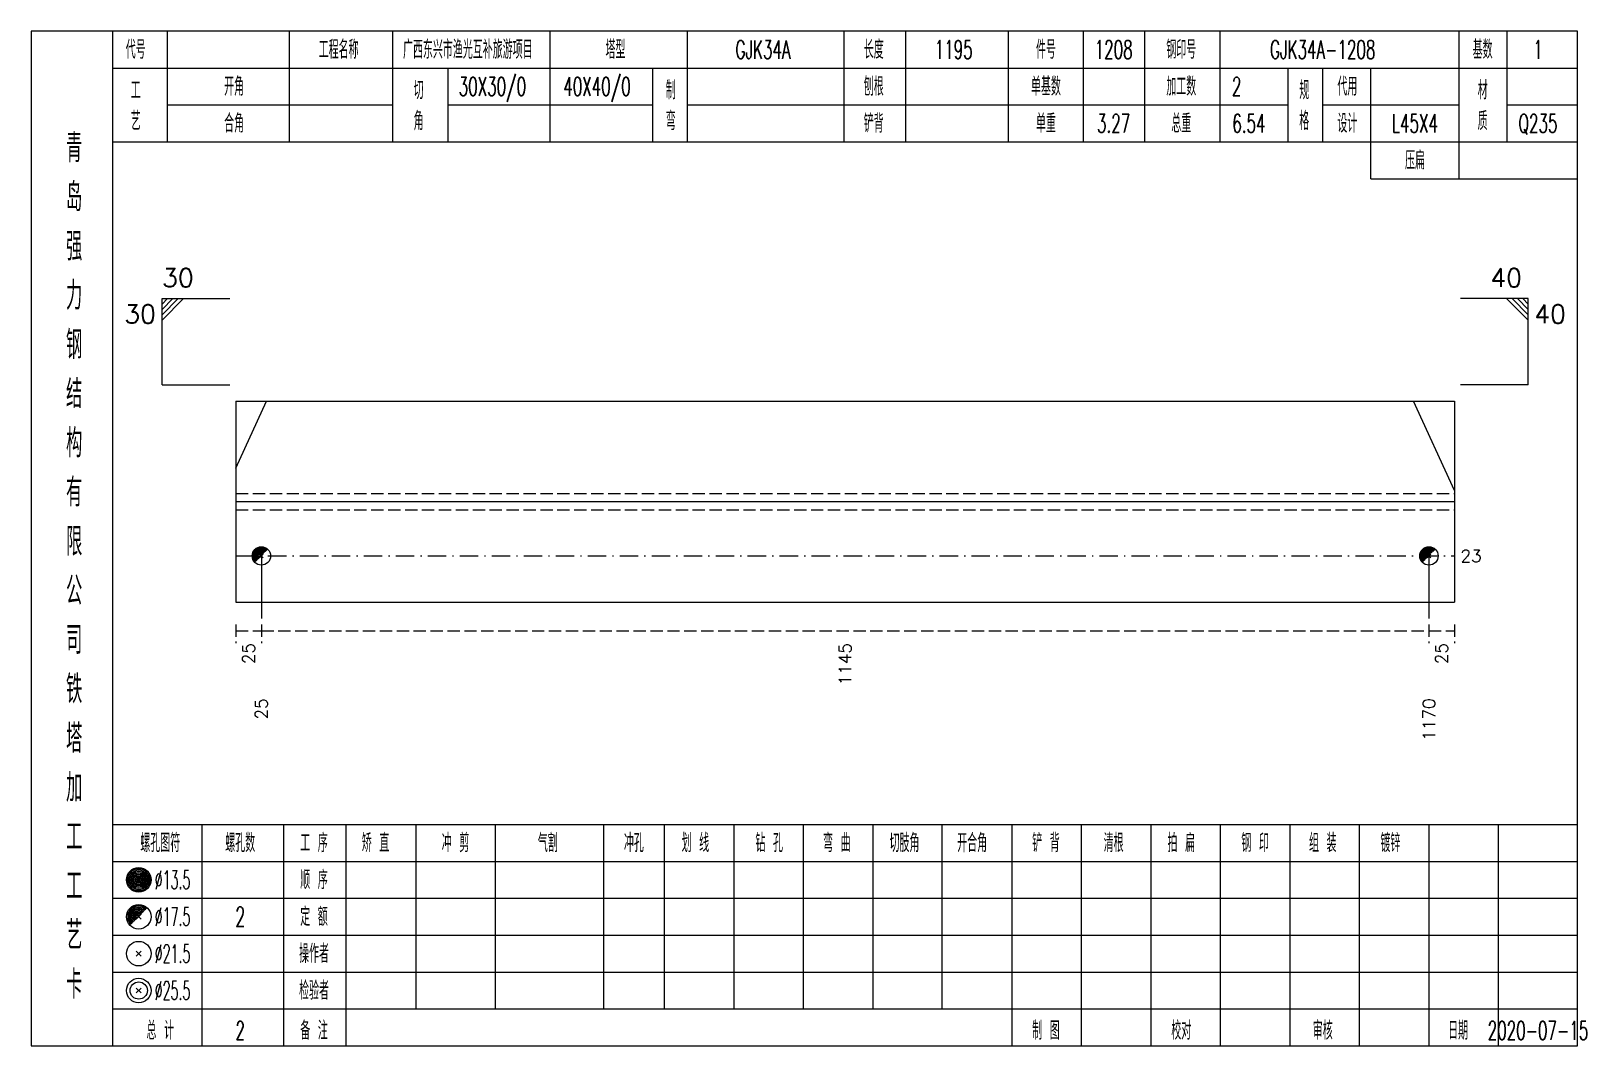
# Model space of a CAD drawing. Extents: x 0 to 2606, y -377 to 6479.
# Drawn here: x 0 to 252.9, y 1225 to 1390 of the extents above; entities that cross this region are included whole.
import ezdxf
from ezdxf.enums import TextEntityAlignment as Align

# ---------------------------------------------------------------- set-up
doc = ezdxf.new("R2010")
doc.units = 0
doc.header["$MEASUREMENT"] = 0
doc.linetypes.add('一点画线', pattern=[5.2, 3, -1, 0.2, -1])
doc.linetypes.add('虚线', pattern=[2.75, 2, -0.75])
doc.layers.get('0').update_dxf_attribs({"linetype": 'CONTINUOUS', "lineweight": 25})
doc.layers.add('1', color=7, linetype='CONTINUOUS', lineweight=25)
doc.layers.add('4', color=7, linetype='CONTINUOUS', lineweight=25)
doc.styles.get("Standard").update_dxf_attribs({"font": 'simplex.shx', "width": 0.7, "height": 3, "bigfont": 'gbhzfs.shx'})

msp = doc.modelspace()

# ---------------------------------------------------------------- texts
at = {"color": 7, "linetype": 'Continuous', "lineweight": 13}
msp.add_text('30', height=3, dxfattribs=at).set_placement((21.3, 1347.5), align=Align.BOTTOM_LEFT)
msp.add_text('40', height=3, dxfattribs=at).set_placement((242.4, 1347.5), align=Align.BOTTOM_RIGHT)
msp.add_text('30', height=3, dxfattribs=at).set_placement((20.3, 1345.5), align=Align.TOP_RIGHT)
msp.add_text('40', height=3, dxfattribs=at).set_placement((244.4, 1345.5), align=Align.TOP_LEFT)
msp.add_text('23', height=2, dxfattribs=at).set_placement((232.4, 1304.67), align=Align.MIDDLE_LEFT)
at = {"color": 8, "linetype": 'Continuous', "lineweight": 9}
for s, p in [('25', (35.37, 1290.5)), ('1145', (132.35, 1290.5)), ('25', (229.33, 1290.5))]:
    msp.add_text(s, height=2, rotation=90, dxfattribs=at).set_placement(p, align=Align.MIDDLE_RIGHT)
at = {"layer": '1', "color": 7, "linetype": 'Continuous', "lineweight": 13}
for s, p in [('25', (37.44, 1281.5)), ('1170', (227.26, 1281.5))]:
    msp.add_text(s, height=2, rotation=90, dxfattribs=at).set_placement(p, align=Align.MIDDLE_RIGHT)
at = {"layer": '4', "color": 1, "linetype": 'Continuous', "lineweight": 13}
for s, height, width, p in [('代号', 3, 0.6, (17, 1387)), ('工程名称', 3, 0.6, (50, 1387)), ('广西东兴市渔光互补旅游项目', 3, 0.6, (71, 1387)), ('塔型', 3, 0.6, (95, 1387)), ('长度', 3, 0.6, (137, 1387)), ('件号', 3, 0.6, (165, 1387)), ('钢印号', 3, 0.6, (187, 1387)), ('基数', 3, 0.6, (236, 1387)), ('GJK34A', 3, 0.6, (119, 1387)), ('1195', 3, 0.6, (150, 1387)), ('1208', 3, 0.6, (176, 1387)), ('GJK34A-1208', 3, 0.6, (210, 1387)), ('1', 3, 0.6, (245, 1387)), ('工', 3, 0.6, (17, 1380.4)), ('开角', 3, 0.6, (33, 1381)), ('切', 3, 0.6, (63, 1380.4)), ('30X30/0', 3, 0.6, (75, 1381)), ('40X40/0', 3, 0.6, (92, 1381)), ('制', 3, 0.6, (104, 1380.4)), ('刨根', 3, 0.6, (137, 1381)), ('单基数', 3, 0.6, (165, 1381)), ('加工数', 3, 0.6, (187, 1381)), ('2', 3, 0.6, (196, 1381)), ('规', 3, 0.6, (207, 1380.4)), ('代用', 3, 0.6, (214, 1381)), ('材', 3, 0.6, (236, 1380.4)), ('艺', 3, 0.6, (17, 1375.4)), ('合角', 3, 0.6, (33, 1375)), ('角', 3, 0.6, (63, 1375.4)), ('弯', 3, 0.6, (104, 1375.4)), ('铲背', 3, 0.6, (137, 1375)), ('单重', 3, 0.6, (165, 1375)), ('3.27', 3, 0.6, (176, 1375)), ('总重', 3, 0.6, (187, 1375)), ('6.54', 3, 0.6, (198, 1375)), ('格', 3, 0.6, (207, 1375.4)), ('设计', 3, 0.6, (214, 1375)), ('L45X4', 3, 0.6, (225, 1375)), ('质', 3, 0.6, (236, 1375.4)), ('Q235', 3, 0.6, (245, 1375)), ('青', 4.6, 0.8, (7, 1371)), ('压扁', 3, 0.6, (225, 1369)), ('岛', 4.6, 0.8, (7, 1363)), ('强', 4.6, 0.8, (7, 1355)), ('力', 4.6, 0.8, (7, 1347)), ('钢', 4.6, 0.8, (7, 1339)), ('结', 4.6, 0.8, (7, 1331)), ('构', 4.6, 0.8, (7, 1323)), ('有', 4.6, 0.8, (7, 1315)), ('限', 4.6, 0.8, (7, 1307)), ('公', 4.6, 0.8, (7, 1299)), ('司', 4.6, 0.8, (7, 1291)), ('铁', 4.6, 0.8, (7, 1283)), ('塔', 4.6, 0.8, (7, 1275)), ('加', 4.6, 0.8, (7, 1267)), ('工', 4.6, 0.8, (7, 1259)), ('螺孔图符', 3, 0.6, (21, 1258)), ('螺孔数', 3, 0.6, (34, 1258)), ('工 序', 3, 0.6, (46, 1258)), ('矫 直', 3, 0.6, (56, 1258)), ('冲 剪', 3, 0.6, (69, 1258)), ('气割', 3, 0.6, (84, 1258)), ('冲孔', 3, 0.6, (98, 1258)), ('划 线', 3, 0.6, (108, 1258)), ('钻 孔', 3, 0.6, (120, 1258)), ('弯 曲', 3, 0.6, (131, 1258)), ('切肢角', 3, 0.6, (142, 1258)), ('开合角', 3, 0.6, (153, 1258)), ('铲 背', 3, 0.6, (165, 1258)), ('清根', 3, 0.6, (176, 1258)), ('拍 扁', 3, 0.6, (187, 1258)), ('钢 印', 3, 0.6, (199, 1258)), ('组 装', 3, 0.6, (210, 1258)), ('镀锌', 3, 0.6, (221, 1258)), ('工', 4.6, 0.8, (7, 1251)), ('%%C13.5', 3, 0.5, (23, 1252)), ('顺 序', 3, 0.6, (46, 1252)), ('%%C17.5', 3, 0.5, (23, 1246)), ('2', 3.2, 0.6, (34, 1246)), ('定 额', 3, 0.6, (46, 1246)), ('艺', 4.6, 0.8, (7, 1243)), ('%%C21.5', 3, 0.5, (23, 1240)), ('操作者', 3, 0.6, (46, 1240)), ('卡', 4.6, 0.8, (7, 1235)), ('%%C25.5', 3, 0.5, (23, 1234)), ('检验者', 3, 0.6, (46, 1234)), ('备 注', 3, 0.6, (46, 1227.5)), ('校对', 3, 0.6, (187, 1227.5)), ('审核', 3, 0.6, (210, 1227.5)), ('总 计', 3, 0.6, (21, 1227.5)), ('2', 3, 0.6, (34, 1227.5)), ('制 图', 3, 0.6, (165, 1227.5)), ('日期', 3, 0.6, (232, 1227.5)), ('2020-07-15', 3, 0.6, (245, 1227.5))]:
    msp.add_text(s, height=height, dxfattribs=dict(at, width=width)).set_placement(p, align=Align.MIDDLE_CENTER)

# ---------------------------------------------------------------- linework, layer by layer
at = {"color": 7, "linetype": 'Continuous', "lineweight": 13}
for p, q in [((21.3, 1346.5), (32.3, 1346.5)), ((21.3, 1332.5), (21.3, 1346.5)), ((22.18, 1346.5), (21.3, 1345.62)), ((23.05, 1346.5), (21.3, 1344.75)), ((23.93, 1346.5), (21.3, 1343.88)), ((24.8, 1346.5), (21.3, 1343)), ((243.4, 1346.5), (232.4, 1346.5)), ((239.9, 1346.5), (243.4, 1343)), ((240.78, 1346.5), (243.4, 1343.88)), ((241.65, 1346.5), (243.4, 1344.75)), ((242.53, 1346.5), (243.4, 1345.62)), ((243.4, 1332.5), (243.4, 1346.5)), ((21.3, 1332.5), (32.3, 1332.5)), ((243.4, 1332.5), (232.4, 1332.5)), ((33.3, 1318.94), (38.27, 1329.83)), ((231.4, 1315.31), (224.77, 1329.83)), ((37.44, 1304.67), (37.44, 1294.5)), ((227.26, 1304.67), (227.26, 1294.5))]:
    msp.add_line(p, q, dxfattribs=at)
at = {"color": 7, "linetype": 'Continuous', "lineweight": 18}
for p, q in [((33.3, 1329.83), (33.3, 1297.17)), ((33.3, 1329.83), (231.4, 1329.83)), ((231.4, 1329.83), (231.4, 1297.17)), ((33.3, 1313.5), (231.4, 1313.5))]:
    msp.add_line(p, q, dxfattribs=at)
at = {"color": 1, "linetype": '虚线', "lineweight": 18}
for p, q in [((33.3, 1314.83), (231.4, 1314.83)), ((33.3, 1312.17), (231.4, 1312.17))]:
    msp.add_line(p, q, dxfattribs=at)
at = {"color": 3, "linetype": '一点画线', "lineweight": 13}
msp.add_line((33.3, 1304.67), (231.4, 1304.67), dxfattribs=at)
at = {"color": 8, "linetype": '虚线', "lineweight": 9}
for p, q in [((33.3, 1293.5), (33.3, 1290.5)), ((37.44, 1293.5), (37.44, 1290.5)), ((37.44, 1293.5), (37.44, 1290.5)), ((227.26, 1293.5), (227.26, 1290.5)), ((227.26, 1293.5), (227.26, 1290.5)), ((231.4, 1293.5), (231.4, 1290.5)), ((33.3, 1292.5), (37.44, 1292.5)), ((37.44, 1292.5), (227.26, 1292.5)), ((227.26, 1292.5), (231.4, 1292.5))]:
    msp.add_line(p, q, dxfattribs=at)
at = {"layer": '1', "color": 7, "linetype": 'Continuous', "lineweight": 0}
for p, q in [((37.14, 1304.37), (37.74, 1304.97)), ((37.14, 1304.97), (37.74, 1304.37)), ((226.96, 1304.37), (227.56, 1304.97)), ((226.96, 1304.97), (227.56, 1304.37))]:
    msp.add_line(p, q, dxfattribs=at)
at = {"layer": '1', "color": 7, "linetype": 'Continuous', "lineweight": 18}
msp.add_line((33.3, 1297.17), (231.4, 1297.17), dxfattribs=at)
at = {"layer": '1', "color": 7, "linetype": 'Continuous', "lineweight": 13}
for centre in [(37.44, 1304.67), (227.26, 1304.67)]:
    msp.add_circle(centre, 1.5, dxfattribs=at)
for centre, radius in [((37.44, 1304.67), 1.35), ((37.44, 1304.67), 1.2), ((37.44, 1304.67), 1.05), ((37.44, 1304.67), 0.9), ((37.44, 1304.67), 0.75), ((37.44, 1304.67), 0.6), ((227.26, 1304.67), 1.35), ((227.26, 1304.67), 1.2), ((227.26, 1304.67), 1.05), ((227.26, 1304.67), 0.9), ((227.26, 1304.67), 0.75), ((227.26, 1304.67), 0.6), ((37.44, 1304.67), 0.45), ((37.44, 1304.67), 0.3), ((37.44, 1304.67), 0.15), ((227.26, 1304.67), 0.45), ((227.26, 1304.67), 0.3), ((227.26, 1304.67), 0.15)]:
    msp.add_arc(centre, radius, 45, 225, dxfattribs=at)
at = {"layer": '4', "color": 1, "linetype": 'Continuous', "lineweight": 18}
for p, q in [((13.3, 1225), (13.3, 1390)), ((22.2, 1372), (22.2, 1390)), ((42, 1372), (42, 1390)), ((58.8, 1372), (58.8, 1390)), ((84.4, 1372), (84.4, 1390)), ((106.7, 1372), (106.7, 1390)), ((132.2, 1372), (132.2, 1390)), ((142.2, 1372), (142.2, 1390)), ((158.9, 1372), (158.9, 1390)), ((171.1, 1372), (171.1, 1390)), ((181.1, 1372), (181.1, 1390)), ((193.3, 1372), (193.3, 1390)), ((232.2, 1366), (232.2, 1390)), ((240, 1372), (240, 1390)), ((13.3, 1384), (251.4, 1384)), ((67.8, 1372), (67.8, 1384)), ((101.1, 1372), (101.1, 1384)), ((204.4, 1372), (204.4, 1384)), ((210, 1372), (210, 1384)), ((217.8, 1366), (217.8, 1384)), ((22.2, 1378), (58.8, 1378)), ((67.8, 1378), (101.1, 1378)), ((106.7, 1378), (204.4, 1378)), ((210, 1378), (232.2, 1378)), ((240, 1378), (251.4, 1378)), ((13.3, 1372), (251.4, 1372)), ((217.8, 1366), (251.4, 1366)), ((13.3, 1261), (251.4, 1261)), ((27.8, 1225), (27.8, 1261)), ((41.1, 1225), (41.1, 1261)), ((51.2, 1225), (51.2, 1261)), ((62.6, 1231), (62.6, 1261)), ((75.5, 1231), (75.5, 1261)), ((93.1, 1231), (93.1, 1261)), ((103, 1231), (103, 1261)), ((114.3, 1231), (114.3, 1261)), ((125.6, 1231), (125.6, 1261)), ((136.9, 1231), (136.9, 1261)), ((148.1, 1231), (148.1, 1261)), ((159.5, 1231), (159.5, 1261)), ((170.8, 1231), (170.8, 1261)), ((182.1, 1231), (182.1, 1261)), ((193.4, 1231), (193.4, 1261)), ((204.7, 1231), (204.7, 1261)), ((216, 1231), (216, 1261)), ((227.3, 1231), (227.3, 1261)), ((238.6, 1231), (238.6, 1261)), ((13.3, 1255), (251.4, 1255)), ((13.3, 1249), (251.4, 1249)), ((13.3, 1243), (251.4, 1243)), ((13.3, 1237), (251.4, 1237)), ((13.3, 1231), (251.4, 1231)), ((159.5, 1225), (159.5, 1231)), ((170.8, 1225), (170.8, 1231)), ((182.1, 1225), (182.1, 1231)), ((193.4, 1225), (193.4, 1231)), ((204.7, 1225), (204.7, 1231)), ((216, 1225), (216, 1231)), ((227.3, 1225), (227.3, 1231)), ((238.6, 1225), (238.6, 1231))]:
    msp.add_line(p, q, dxfattribs=at)
at = {"layer": '4', "color": 7, "linetype": 'Continuous', "lineweight": 13}
for p, q in [((17.3, 1251.8), (17.7, 1252.2)), ((17.7, 1251.8), (17.3, 1252.2)), ((17.1, 1239.6), (17.9, 1240.4)), ((17.9, 1239.6), (17.1, 1240.4)), ((17.1, 1233.6), (17.9, 1234.4)), ((17.9, 1233.6), (17.1, 1234.4))]:
    msp.add_line(p, q, dxfattribs=at)
at = {"layer": '4', "color": 7, "linetype": 'Continuous', "lineweight": 0}
for p, q in [((17.1, 1245.6), (17.9, 1246.4)), ((17.1, 1246.4), (17.9, 1245.6))]:
    msp.add_line(p, q, dxfattribs=at)
at = {"layer": '4', "color": 1, "linetype": 'Continuous', "lineweight": 18}
msp.add_lwpolyline([(0, 1390), (0, 1225), (251.4, 1225), (251.4, 1390)], close=True, dxfattribs=at)
at = {"layer": '4', "color": 7, "linetype": 'Continuous', "lineweight": 13}
for centre, radius in [((17.5, 1252), 2), ((17.5, 1252), 1.8), ((17.5, 1252), 1.6), ((17.5, 1252), 1.4), ((17.5, 1252), 1.2), ((17.5, 1252), 1), ((17.5, 1252), 0.8), ((17.5, 1252), 0.6), ((17.5, 1252), 0.4), ((17.5, 1252), 0.2), ((17.5, 1246), 2), ((17.5, 1240), 2), ((17.5, 1234), 2), ((17.5, 1234), 1.4)]:
    msp.add_circle(centre, radius, dxfattribs=at)
for radius in [1.8, 1.6, 1.4, 1.2, 1, 0.8, 0.6, 0.4, 0.2]:
    msp.add_arc((17.5, 1246), radius, 45, 225, dxfattribs=at)

msp.set_redraw_order([(e.dxf.handle, doc.entitydb.next_handle()) for e in msp.query("TEXT MTEXT ATTDEF DIMENSION ARC_DIMENSION")])  # texts and dimensions are drawn at this point

doc.saveas('drawing.dxf')
